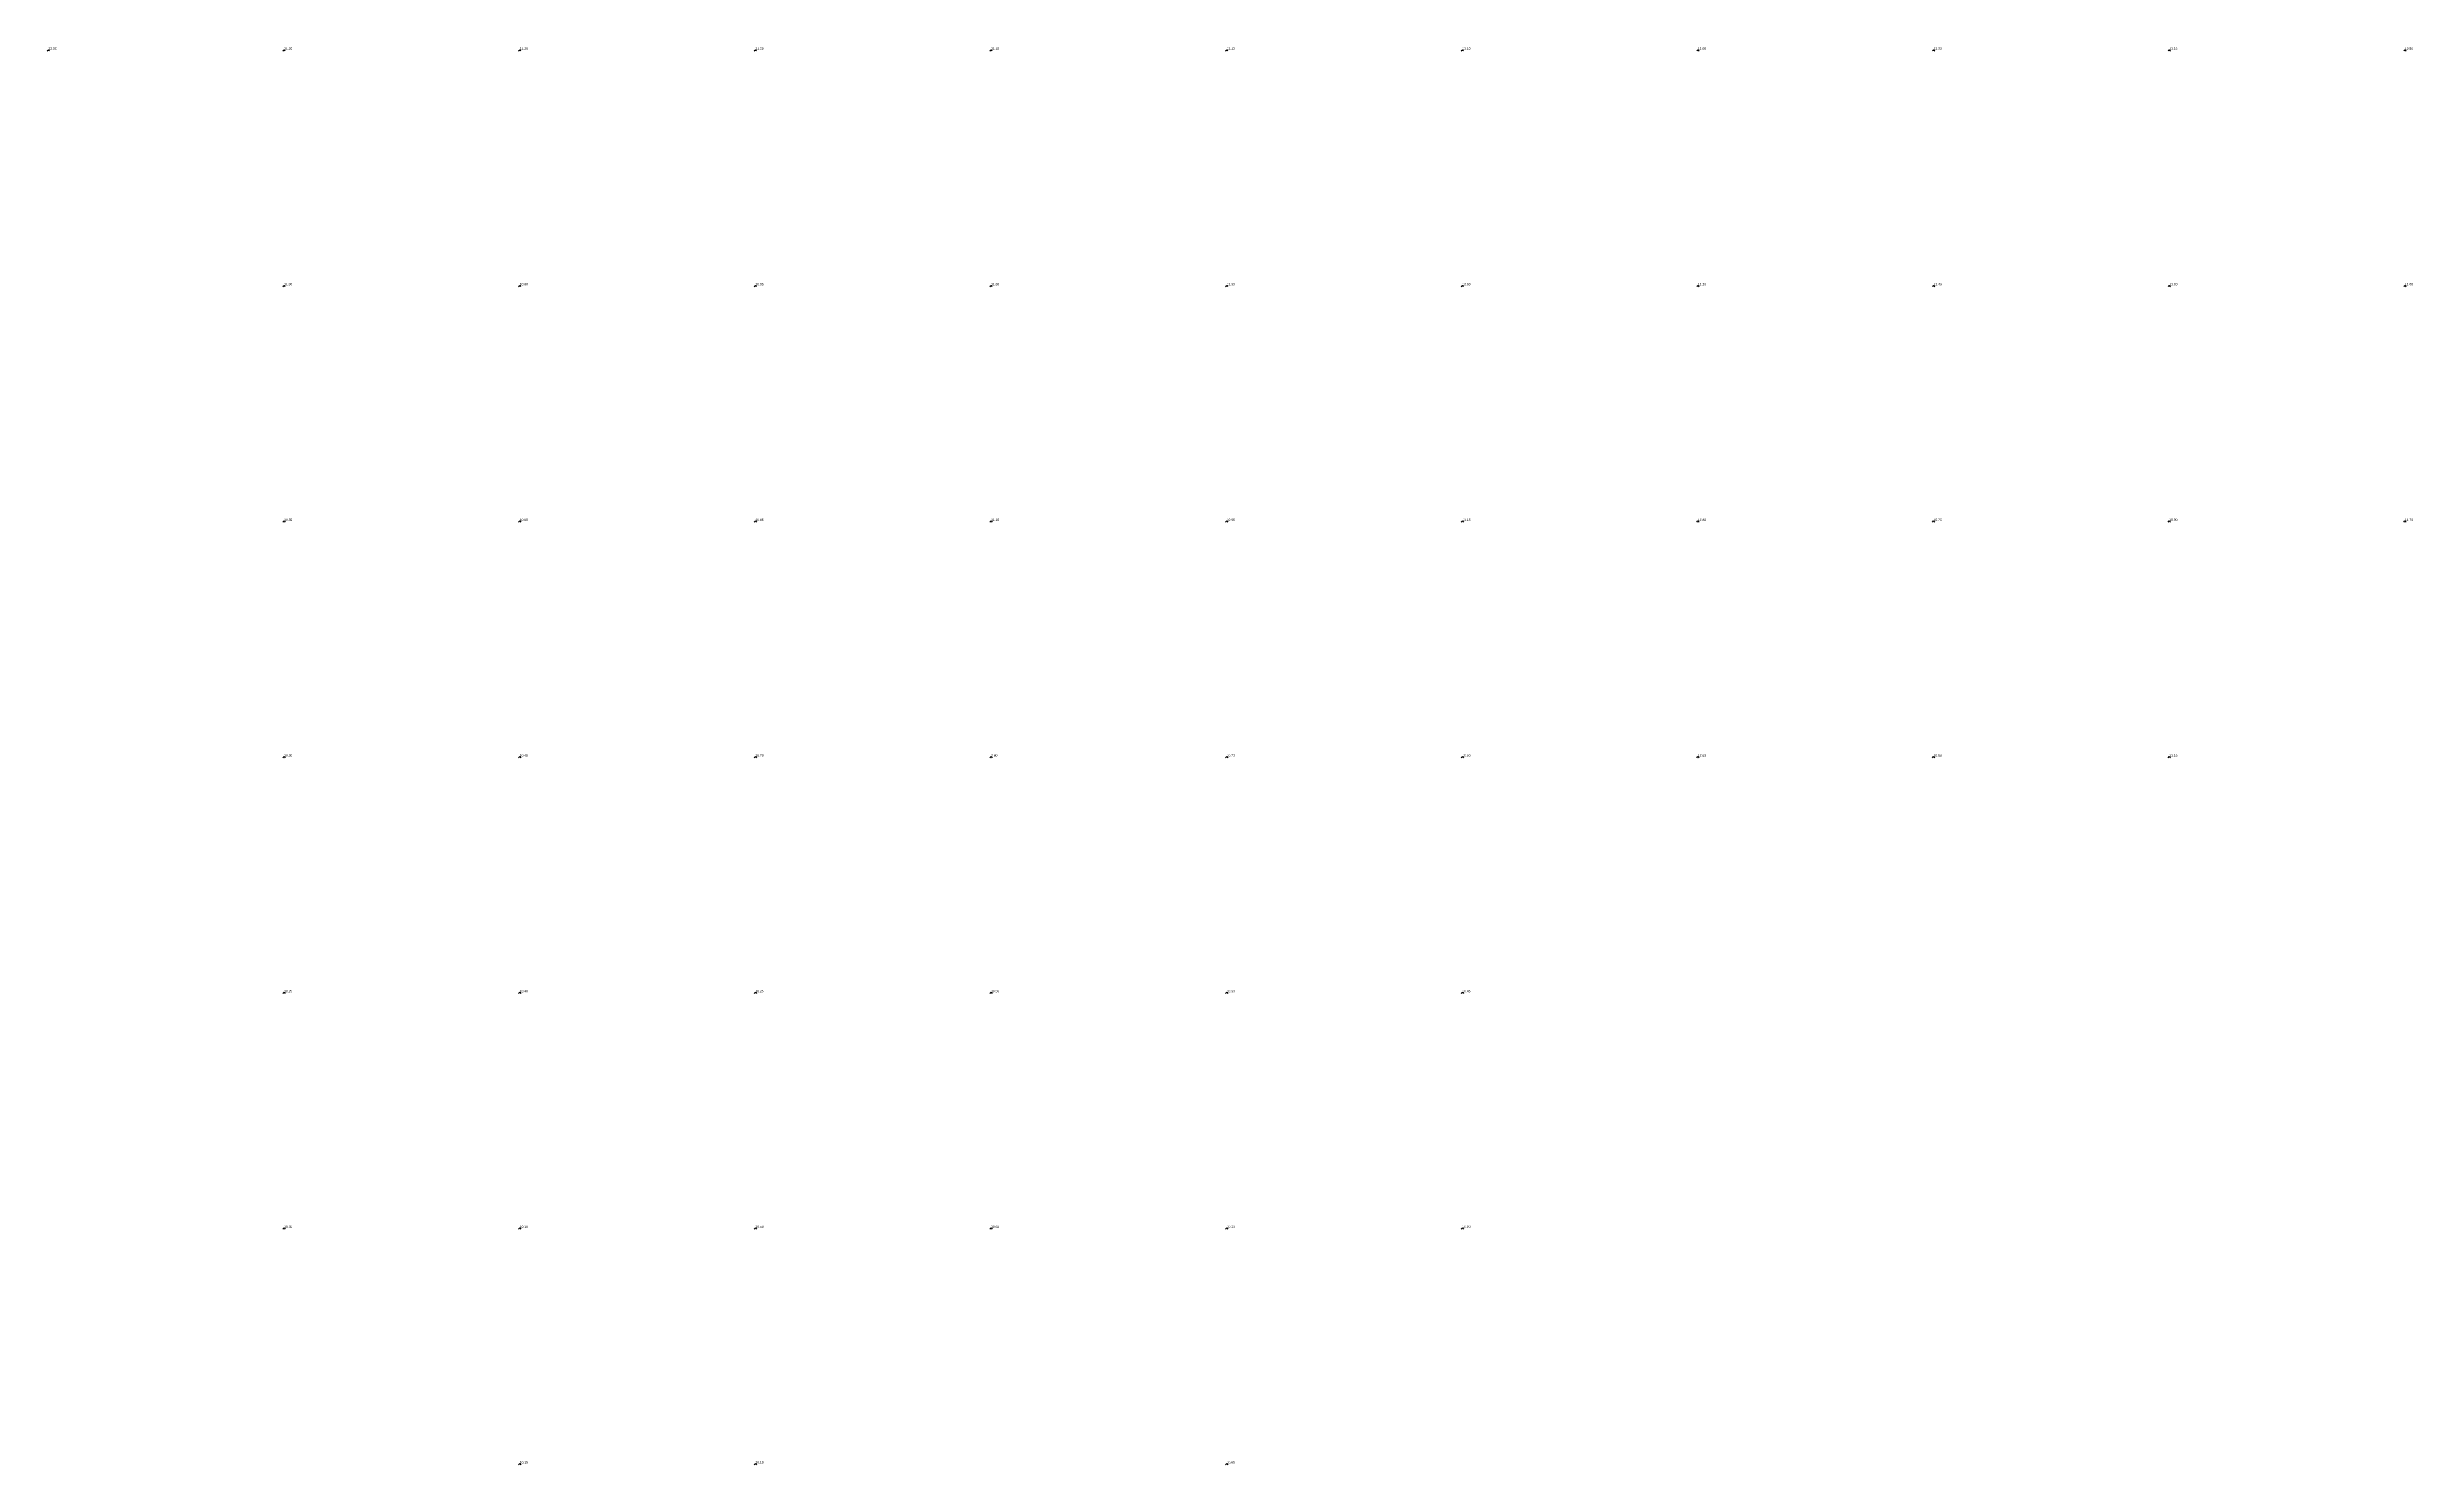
# Model space of a CAD drawing. Extents: x 509453 to 510064, y 5459426 to 5460067.
# Drawn here: x 509913.5 to 510013.8, y 5459426.5 to 5459486.6 of the extents above; entities that cross this region are included whole.
import ezdxf

# ---------------------------------------------------------------- set-up
doc = ezdxf.new("R2010")
doc.units = 0
doc.layers.add('Soundings', color=1, linetype='CONTINUOUS')

msp = doc.modelspace()

# ---------------------------------------------------------------- linework, layer by layer
at = {"layer": 'Soundings'}
for points in [[(509913.45, 5459486.45), (509913.5, 5459486.5), (509913.55, 5459486.45)], [(509923.45, 5459486.45), (509923.5, 5459486.5), (509923.55, 5459486.45)], [(509933.45, 5459486.45), (509933.5, 5459486.5), (509933.55, 5459486.45)], [(509943.45, 5459486.45), (509943.5, 5459486.5), (509943.55, 5459486.45)], [(509953.45, 5459486.45), (509953.5, 5459486.5), (509953.55, 5459486.45)], [(509963.45, 5459486.45), (509963.5, 5459486.5), (509963.55, 5459486.45)], [(509973.45, 5459486.45), (509973.5, 5459486.5), (509973.55, 5459486.45)], [(509983.45, 5459486.45), (509983.5, 5459486.5), (509983.55, 5459486.45)], [(509993.45, 5459486.45), (509993.5, 5459486.5), (509993.55, 5459486.45)], [(510003.45, 5459486.45), (510003.5, 5459486.5), (510003.55, 5459486.45)], [(510013.45, 5459486.45), (510013.5, 5459486.5), (510013.55, 5459486.45)], [(509923.45, 5459476.45), (509923.5, 5459476.5), (509923.55, 5459476.45)], [(509933.45, 5459476.45), (509933.5, 5459476.5), (509933.55, 5459476.45)], [(509943.45, 5459476.45), (509943.5, 5459476.5), (509943.55, 5459476.45)], [(509953.45, 5459476.45), (509953.5, 5459476.5), (509953.55, 5459476.45)], [(509963.45, 5459476.45), (509963.5, 5459476.5), (509963.55, 5459476.45)], [(509973.45, 5459476.45), (509973.5, 5459476.5), (509973.55, 5459476.45)], [(509983.45, 5459476.45), (509983.5, 5459476.5), (509983.55, 5459476.45)], [(509993.45, 5459476.45), (509993.5, 5459476.5), (509993.55, 5459476.45)], [(510003.45, 5459476.45), (510003.5, 5459476.5), (510003.55, 5459476.45)], [(510013.45, 5459476.45), (510013.5, 5459476.5), (510013.55, 5459476.45)], [(509923.45, 5459466.45), (509923.5, 5459466.5), (509923.55, 5459466.45)], [(509933.45, 5459466.45), (509933.5, 5459466.5), (509933.55, 5459466.45)], [(509943.45, 5459466.45), (509943.5, 5459466.5), (509943.55, 5459466.45)], [(509953.45, 5459466.45), (509953.5, 5459466.5), (509953.55, 5459466.45)], [(509963.45, 5459466.45), (509963.5, 5459466.5), (509963.55, 5459466.45)], [(509973.45, 5459466.45), (509973.5, 5459466.5), (509973.55, 5459466.45)], [(509983.45, 5459466.45), (509983.5, 5459466.5), (509983.55, 5459466.45)], [(509993.45, 5459466.45), (509993.5, 5459466.5), (509993.55, 5459466.45)], [(510003.45, 5459466.45), (510003.5, 5459466.5), (510003.55, 5459466.45)], [(510013.45, 5459466.45), (510013.5, 5459466.5), (510013.55, 5459466.45)], [(509923.45, 5459456.45), (509923.5, 5459456.5), (509923.55, 5459456.45)], [(509933.45, 5459456.45), (509933.5, 5459456.5), (509933.55, 5459456.45)], [(509943.45, 5459456.45), (509943.5, 5459456.5), (509943.55, 5459456.45)], [(509953.45, 5459456.45), (509953.5, 5459456.5), (509953.55, 5459456.45)], [(509963.45, 5459456.45), (509963.5, 5459456.5), (509963.55, 5459456.45)], [(509973.45, 5459456.45), (509973.5, 5459456.5), (509973.55, 5459456.45)], [(509983.45, 5459456.45), (509983.5, 5459456.5), (509983.55, 5459456.45)], [(509993.45, 5459456.45), (509993.5, 5459456.5), (509993.55, 5459456.45)], [(510003.45, 5459456.45), (510003.5, 5459456.5), (510003.55, 5459456.45)], [(509923.45, 5459446.45), (509923.5, 5459446.5), (509923.55, 5459446.45)], [(509933.45, 5459446.45), (509933.5, 5459446.5), (509933.55, 5459446.45)], [(509943.45, 5459446.45), (509943.5, 5459446.5), (509943.55, 5459446.45)], [(509953.45, 5459446.45), (509953.5, 5459446.5), (509953.55, 5459446.45)], [(509963.45, 5459446.45), (509963.5, 5459446.5), (509963.55, 5459446.45)], [(509973.45, 5459446.45), (509973.5, 5459446.5), (509973.55, 5459446.45)], [(509923.45, 5459436.45), (509923.5, 5459436.5), (509923.55, 5459436.45)], [(509933.45, 5459436.45), (509933.5, 5459436.5), (509933.55, 5459436.45)], [(509943.45, 5459436.45), (509943.5, 5459436.5), (509943.55, 5459436.45)], [(509953.45, 5459436.45), (509953.5, 5459436.5), (509953.55, 5459436.45)], [(509963.45, 5459436.45), (509963.5, 5459436.5), (509963.55, 5459436.45)], [(509973.45, 5459436.45), (509973.5, 5459436.5), (509973.55, 5459436.45)], [(509933.45, 5459426.45), (509933.5, 5459426.5), (509933.55, 5459426.45)], [(509943.45, 5459426.45), (509943.5, 5459426.5), (509943.55, 5459426.45)], [(509963.45, 5459426.45), (509963.5, 5459426.5), (509963.55, 5459426.45)]]:
    msp.add_lwpolyline(points, dxfattribs=at)

# ---------------------------------------------------------------- texts
for s, p in [('12.00', (509913.5, 5459486.5, 12)), ('11.20', (509923.5, 5459486.5, 11.2)), ('11.20', (509933.5, 5459486.5, 11.2)), ('11.30', (509943.5, 5459486.5, 11.3)), ('11.10', (509953.5, 5459486.5, 11.1)), ('11.10', (509963.5, 5459486.5, 11.1)), ('11.10', (509973.5, 5459486.5, 11.1)), ('11.60', (509983.5, 5459486.5, 11.6)), ('11.25', (509993.5, 5459486.5, 11.25)), ('11.15', (510003.5, 5459486.5, 11.15)), ('10.85', (510013.5, 5459486.5, 10.85)), ('11.30', (509923.5, 5459476.5, 11.3)), ('10.80', (509933.5, 5459476.5, 10.8)), ('10.95', (509943.5, 5459476.5, 10.95)), ('11.60', (509953.5, 5459476.5, 11.6)), ('11.30', (509963.5, 5459476.5, 11.3)), ('12.00', (509973.5, 5459476.5, 12)), ('11.25', (509983.5, 5459476.5, 11.25)), ('11.45', (509993.5, 5459476.5, 11.45)), ('11.00', (510003.5, 5459476.5, 11)), ('11.00', (510013.5, 5459476.5, 11)), ('10.55', (509923.5, 5459466.5, 10.55)), ('10.80', (509933.5, 5459466.5, 10.8)), ('10.85', (509943.5, 5459466.5, 10.85)), ('11.15', (509953.5, 5459466.5, 11.15)), ('10.95', (509963.5, 5459466.5, 10.95)), ('11.15', (509973.5, 5459466.5, 11.15)), ('10.80', (509983.5, 5459466.5, 10.8)), ('10.75', (509993.5, 5459466.5, 10.75)), ('10.90', (510003.5, 5459466.5, 10.9)), ('11.75', (510013.5, 5459466.5, 11.75)), ('10.50', (509923.5, 5459456.5, 10.5)), ('10.45', (509933.5, 5459456.5, 10.45)), ('10.70', (509943.5, 5459456.5, 10.7)), ('7.80', (509953.5, 5459456.5, 7.8)), ('10.70', (509963.5, 5459456.5, 10.7)), ('10.90', (509973.5, 5459456.5, 10.9)), ('10.65', (509983.5, 5459456.5, 10.65)), ('10.50', (509993.5, 5459456.5, 10.5)), ('11.15', (510003.5, 5459456.5, 11.15)), ('10.25', (509923.5, 5459446.5, 10.25)), ('10.40', (509933.5, 5459446.5, 10.4)), ('10.25', (509943.5, 5459446.5, 10.25)), ('10.55', (509953.5, 5459446.5, 10.55)), ('10.30', (509963.5, 5459446.5, 10.3)), ('10.45', (509973.5, 5459446.5, 10.45)), ('10.30', (509923.5, 5459436.5, 10.3)), ('10.10', (509933.5, 5459436.5, 10.1)), ('10.50', (509943.5, 5459436.5, 10.5)), ('10.60', (509953.5, 5459436.5, 10.6)), ('10.30', (509963.5, 5459436.5, 10.3)), ('10.80', (509973.5, 5459436.5, 10.8)), ('10.15', (509933.5, 5459426.5, 10.15)), ('10.10', (509943.5, 5459426.5, 10.1)), ('10.65', (509963.5, 5459426.5, 10.65))]:
    msp.add_text(s, height=0.1, dxfattribs=at).set_placement(p)

doc.saveas('drawing.dxf')
